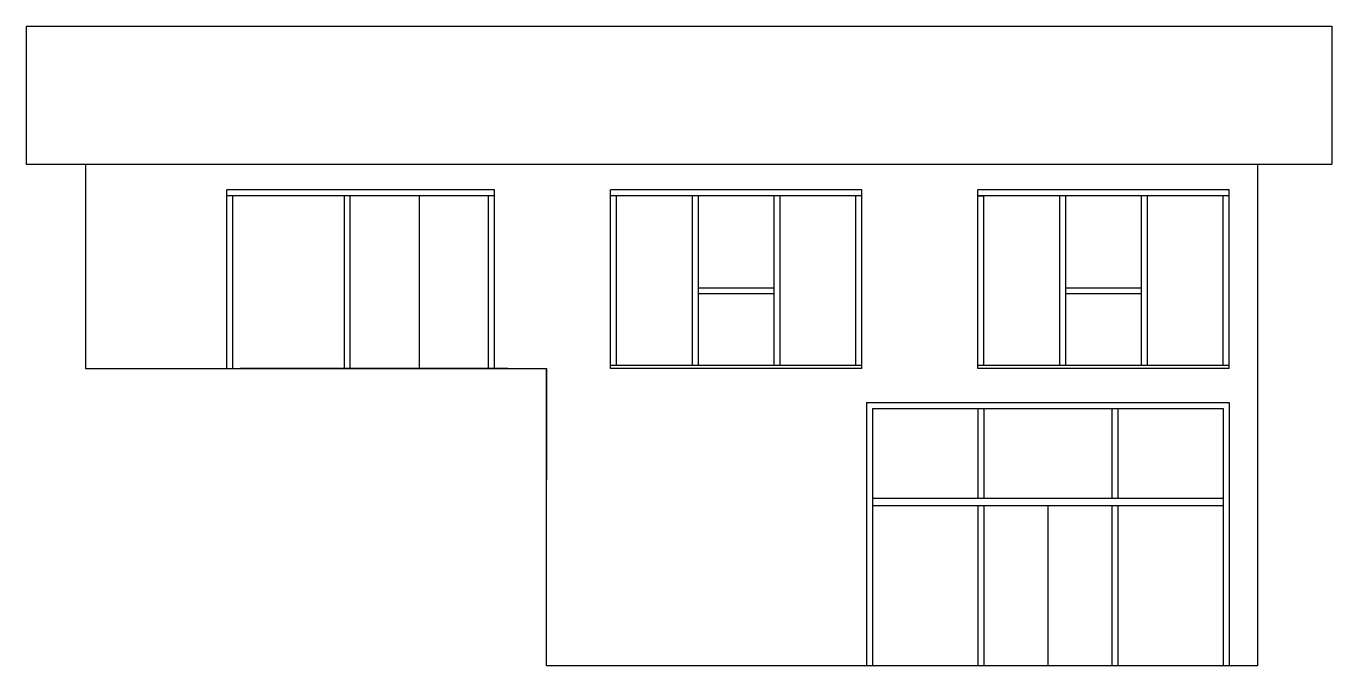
# Model space of a CAD drawing. Header units: centimetres. Extents: x -262314 to 1497847, y -126598 to 219599.
# Drawn here: x 514910 to 532470, y 102373 to 110974 of the extents above; entities that cross this region are included whole.
import ezdxf

# ---------------------------------------------------------------- set-up
doc = ezdxf.new("R2010")
doc.units = ezdxf.units.CM
for name, color, linetype in [('Menuiseries', 60, 'Continuous'), ('Plan de masse ou contour exterieur', 30, 'Continuous'), ('Portes', 3, 'Continuous')]:
    doc.layers.add(name, color=color, linetype=linetype)

msp = doc.modelspace()

# ---------------------------------------------------------------- linework, layer by layer
at = {"layer": 'Menuiseries'}
for p, q in [((526209.91, 105913), (526209.91, 102373)), ((526209.91, 105913), (531089.91, 105913)), ((531089.91, 105913), (531089.91, 102373)), ((526289.91, 105833), (526289.91, 102373)), ((526289.91, 105833), (526289.91, 102373)), ((526289.91, 105833), (526289.91, 102373)), ((526289.91, 105833), (531009.91, 105833)), ((527709.91, 105833), (527709.91, 104623)), ((527789.91, 105833), (527789.91, 104623)), ((529509.91, 105833), (529509.91, 104623)), ((529589.91, 105833), (529589.91, 104623)), ((531009.91, 105833), (531009.91, 102373)), ((531009.91, 104623), (526289.91, 104623)), ((531009.91, 104523), (526289.91, 104523)), ((527709.91, 104523), (527709.91, 102373)), ((527789.91, 104523), (527789.91, 102373)), ((528649.91, 104523), (528649.91, 102373)), ((529809.91, 104523), (529409.91, 104523)), ((529509.91, 104523), (529509.91, 102373)), ((529589.91, 104523), (529589.91, 102373))]:
    msp.add_line(p, q, dxfattribs=at)
at = {"layer": 'Plan de masse ou contour exterieur'}
for p, q in [((514909.91, 110974.42), (532469.91, 110974.42)), ((514909.91, 110974.42), (514909.91, 109116.48)), ((532469.91, 110974.42), (532469.91, 109116.48)), ((514909.91, 109116.48), (532469.91, 109116.48)), ((515709.91, 109116.48), (515709.91, 106373)), ((531469.91, 109116.48), (531469.91, 102373)), ((515709.91, 106373), (521909.91, 106373)), ((521909.91, 106373), (521909.91, 104873)), ((521909.91, 102373), (521909.91, 106373)), ((531469.91, 102373), (521909.91, 102373))]:
    msp.add_line(p, q, dxfattribs=at)
at = {"layer": 'Portes'}
for p, q in [((521209.91, 108773), (517609.91, 108773)), ((517609.91, 106373), (517609.91, 108773)), ((521209.91, 106373), (521209.91, 108773)), ((526149.91, 108773), (522769.91, 108773)), ((522769.91, 106373), (522769.91, 108773)), ((526149.91, 106373), (526149.91, 108773)), ((531089.91, 108773), (527709.91, 108773)), ((527709.91, 106373), (527709.91, 108773)), ((531089.91, 106373), (531089.91, 108773)), ((521209.91, 108693), (517609.91, 108693)), ((517689.91, 106373), (517689.91, 108693)), ((519189.91, 106373), (519189.91, 108693)), ((519269.91, 106373), (519269.91, 108693)), ((520199.91, 106373), (520199.91, 108693)), ((521129.91, 106373), (521129.91, 108693)), ((526149.91, 108693), (522769.91, 108693)), ((522849.91, 106413), (522849.91, 108693)), ((523869.91, 106413), (523869.91, 108693)), ((523949.91, 106413), (523949.91, 108693)), ((524969.91, 106413), (524969.91, 108693)), ((525049.91, 106413), (525049.91, 108693)), ((526069.91, 106413), (526069.91, 108693)), ((531089.91, 108693), (527709.91, 108693)), ((527709.91, 108693), (527789.91, 108693)), ((527789.91, 106413), (527789.91, 108693)), ((528809.91, 106413), (528809.91, 108693)), ((528889.91, 106413), (528889.91, 108693)), ((529909.91, 106413), (529909.91, 108693)), ((529989.91, 106413), (529989.91, 108693)), ((531009.91, 106413), (531009.91, 108693)), ((524969.91, 107453), (523949.91, 107453)), ((524969.91, 107373), (523949.91, 107373)), ((529909.91, 107453), (528889.91, 107453)), ((529909.91, 107373), (528889.91, 107373)), ((521389.91, 106373), (517789.91, 106373)), ((526149.91, 106413), (522769.91, 106413)), ((526149.91, 106373), (522769.91, 106373)), ((531089.91, 106413), (527709.91, 106413)), ((531089.91, 106373), (527709.91, 106373))]:
    msp.add_line(p, q, dxfattribs=at)

doc.saveas('drawing.dxf')
